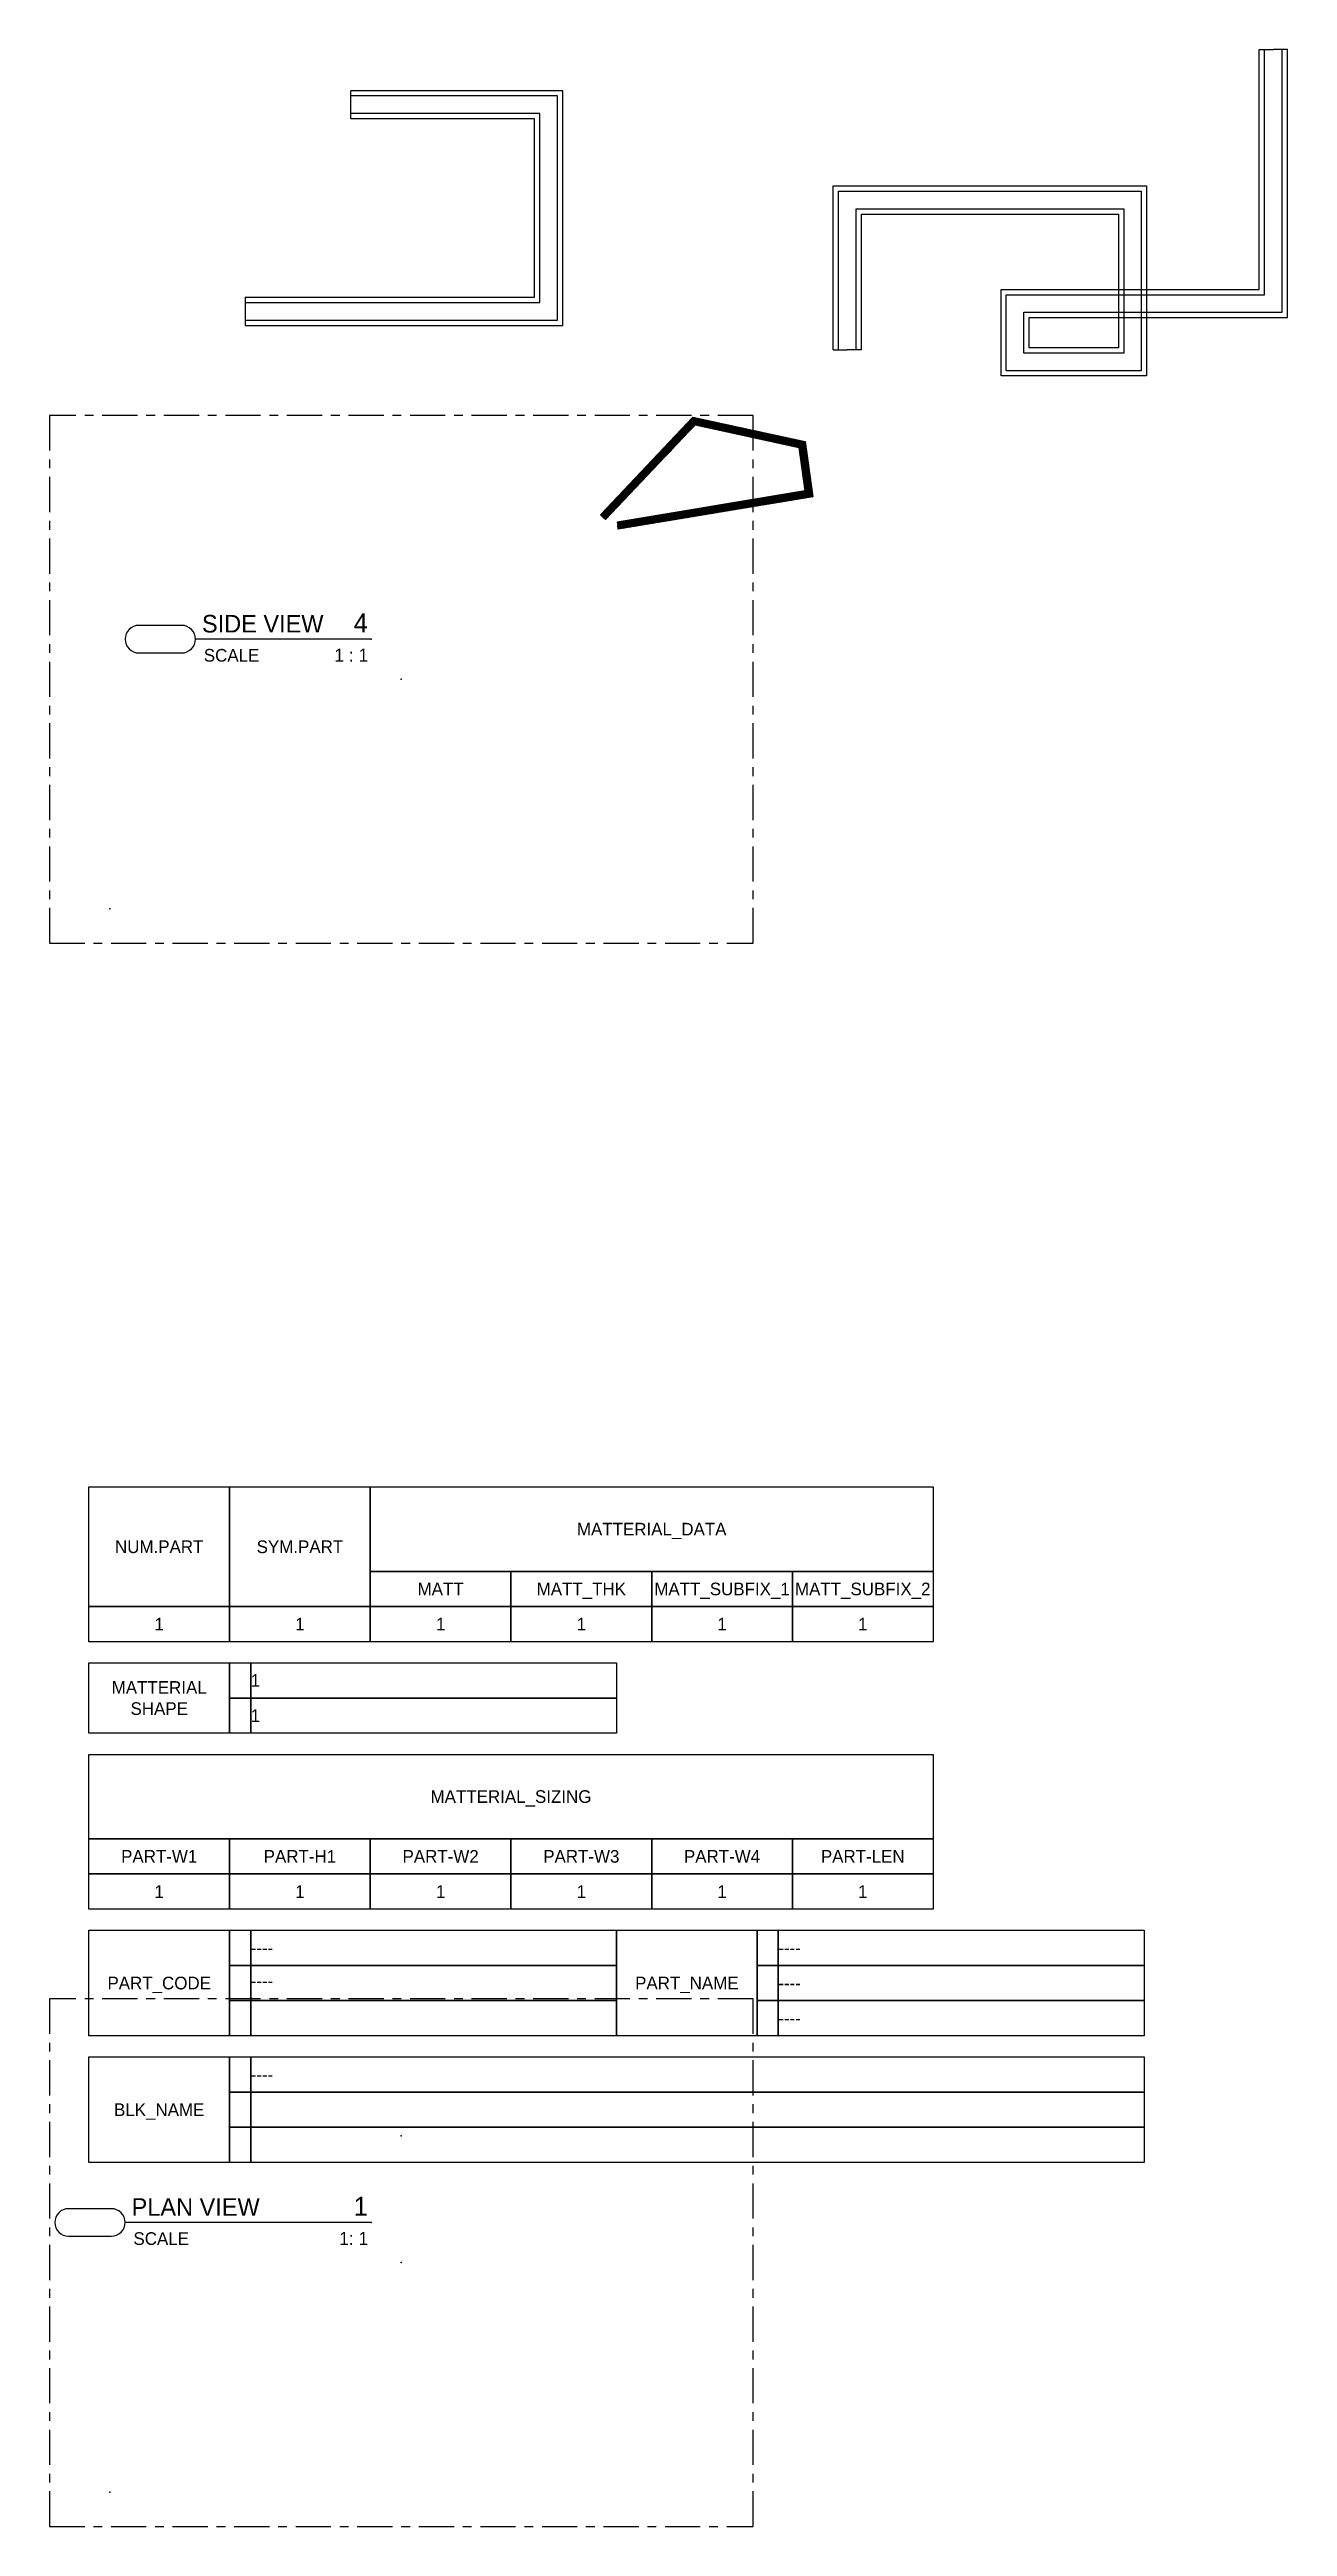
# Model space of a CAD drawing. Header units: millimetres. Extents: x -7838 to 162527, y -32093 to 60038.
# Drawn here: x 6430.4 to 6606.3, y 8519.2 to 8871.2 of the extents above; entities that cross this region are included whole.
import ezdxf
from ezdxf.enums import TextEntityAlignment as Align

# ---------------------------------------------------------------- set-up
doc = ezdxf.new("R2010")
doc.units = ezdxf.units.MM
for name, pattern in [('005_GG_TA_LINE', [13.75, 5, -1.25, 1.25, -1.25, 5]), ('BORDER2', [22.225, 6.35, -3.175, 6.35, -3.175, 0, -3.175]), ('CENTER', [2, 1.25, -0.25, 0.25, -0.25]), ('TA_GL_000.00010', [0.000275, 0.0001, -2.5e-05, 2.5e-05, -2.5e-05, 0.0001])]:
    doc.linetypes.add(name, pattern=pattern)
for name, color, linetype in [('000 - GRID', 8, 'CENTER'), ('000 - H A T C H', 8, 'Continuous'), ('000 - SYMBOL CON', 1, 'Continuous'), ('000 - T E X T', 4, 'Continuous'), ('002 - STRUCTURAL STEEL', 4, 'Continuous'), ('A04_TUBE SERIES', 7, 'Continuous')]:
    doc.layers.add(name, color=color, linetype=linetype)
doc.styles.add('Cetury Gothic', font='GOTHIC.TTF')
doc.styles.add('MtXpl_BrowalliaUPC', font='')
doc.styles.get("Standard").update_dxf_attribs({"font": 'arial.ttf'})
doc.styles.add('TA', font='', dxfattribs={"height": 4.5})
doc.styles.get('MtXpl_BrowalliaUPC').set_extended_font_data('BrowalliaUPC', bold=True)
doc.styles.get('TA').set_extended_font_data('Cordia New')

# ---------------------------------------------------------------- blocks, each defined once
blk = doc.blocks.new('*U93')
at = {"color": 0, "linetype": '005_GG_TA_LINE'}
blk.add_lwpolyline([(0, 0), (100, 0), (100, 75), (0, 75)], close=True, dxfattribs=at)
for p in [(50, 37.5), (8.58, 4.88)]:
    blk.add_point(p, dxfattribs=at)
blk.add_attdef('NAMEBLK', (8.58, 4.88), '', height=10, dxfattribs=at)
blk = doc.blocks.new('*U94')
at = {"layer": '002 - STRUCTURAL STEEL', "color": 0, "linetype": 'ByBlock'}
blk.add_lwpolyline([(0, 17), (20, 17), (20, 0), (0, 0)], close=True, dxfattribs=at)
blk = doc.blocks.new('*U98')
at = {"layer": '002 - STRUCTURAL STEEL', "color": 0, "linetype": 'ByBlock'}
blk.add_lwpolyline([(0, 5), (20, 5), (20, 0), (0, 0)], close=True, dxfattribs=at)
blk = doc.blocks.new('*U76')
at = {"layer": '002 - STRUCTURAL STEEL', "color": 0, "linetype": 'ByBlock'}
blk.add_lwpolyline([(0, 12), (80, 12), (80, 0), (0, 0)], close=True, dxfattribs=at)
blk = doc.blocks.new('*U74')
at = {"layer": '002 - STRUCTURAL STEEL', "color": 0, "linetype": 'ByBlock'}
blk.add_lwpolyline([(0, 10), (20, 10), (20, 0), (0, 0)], close=True, dxfattribs=at)
blk = doc.blocks.new('*U75')
at = {"layer": '002 - STRUCTURAL STEEL', "color": 0, "linetype": 'ByBlock'}
blk.add_lwpolyline([(0, 12), (120, 12), (120, 0), (0, 0)], close=True, dxfattribs=at)
blk = doc.blocks.new('*U77')
at = {"layer": '002 - STRUCTURAL STEEL', "color": 0, "linetype": 'ByBlock'}
blk.add_lwpolyline([(0, 15), (20, 15), (20, 0), (0, 0)], close=True, dxfattribs=at)
blk = doc.blocks.new('*U72')
at = {"layer": '002 - STRUCTURAL STEEL', "color": 0, "linetype": 'ByBlock'}
blk.add_lwpolyline([(0, 5), (52, 5), (52, 0), (0, 0)], close=True, dxfattribs=at)
blk = doc.blocks.new('*U73')
at = {"layer": '002 - STRUCTURAL STEEL', "color": 0, "linetype": 'ByBlock'}
blk.add_lwpolyline([(0, 5), (3, 5), (3, 0), (0, 0)], close=True, dxfattribs=at)
blk = doc.blocks.new('*U78')
at = {"layer": '002 - STRUCTURAL STEEL', "color": 0, "linetype": 'ByBlock'}
blk.add_lwpolyline([(0, 5), (127, 5), (127, 0), (0, 0)], close=True, dxfattribs=at)
blk = doc.blocks.new('LV_DATA_FROM_EXCEl_PART_DATA')
at = {"color": 0}
for name, p in [('*U94', (0, -17)), ('*U94', (20, -17)), ('*U76', (40, -12)), ('*U98', (40, -17)), ('*U98', (60, -17)), ('*U98', (80, -17)), ('*U98', (100, -17)), ('*U98', (0, -22)), ('*U98', (20, -22)), ('*U98', (40, -22)), ('*U98', (60, -22)), ('*U98', (80, -22)), ('*U98', (100, -22)), ('*U74', (0, -35)), ('*U73', (20, -30)), ('*U72', (23, -30)), ('*U73', (20, -35)), ('*U72', (23, -35)), ('*U75', (0, -50)), ('*U98', (0, -55)), ('*U98', (20, -55)), ('*U98', (40, -55)), ('*U98', (60, -55)), ('*U98', (80, -55)), ('*U98', (100, -55)), ('*U98', (0, -60)), ('*U98', (20, -60)), ('*U98', (40, -60)), ('*U98', (60, -60)), ('*U98', (80, -60)), ('*U98', (100, -60)), ('*U77', (0, -78)), ('*U73', (20, -68)), ('*U72', (23, -68)), ('*U77', (75, -78)), ('*U73', (95, -68)), ('*U72', (98, -68)), ('*U73', (20, -73)), ('*U72', (23, -73)), ('*U73', (95, -73)), ('*U72', (98, -73)), ('*U73', (20, -78)), ('*U72', (23, -78)), ('*U73', (95, -78)), ('*U72', (98, -78)), ('*U77', (0, -96)), ('*U73', (20, -86)), ('*U78', (23, -86)), ('*U73', (20, -91)), ('*U78', (23, -91)), ('*U73', (20, -96)), ('*U78', (23, -96))]:
    blk.add_blockref(name, p, dxfattribs=at)
at = {"color": 0, "style": 'TA'}
for s, p in [('MATTERIAL_DATA', (80, -6)), ('NUM.PART', (10, -8.5)), ('SYM.PART', (30, -8.5)), ('MATT', (50, -14.5)), ('MATT_THK', (70, -14.5)), ('MATT_SUBFIX_1', (90, -14.5)), ('MATT_SUBFIX_2', (110, -14.5)), ('MATTERIAL', (10, -28.5)), ('SHAPE', (10, -31.5)), ('MATTERIAL_SIZING', (60, -44)), ('PART-W1', (10, -52.5)), ('PART-H1', (30, -52.5)), ('PART-W2', (50, -52.5)), ('PART-W3', (70, -52.5)), ('PART-W4', (90, -52.5)), ('PART-LEN', (110, -52.5)), ('PART_CODE', (10, -70.5)), ('PART_NAME', (85, -70.5)), ('BLK_NAME', (10, -88.5))]:
    blk.add_text(s, height=1.8, dxfattribs=at).set_placement(p, align=Align.MIDDLE_CENTER)
for tag, p in [('NUM.PART_VALUE', (10, -19.5)), ('SYM.PART_VALUE', (30, -19.5)), ('MATT_VALUE', (50, -19.5)), ('MATT_THK_VALUE', (70, -19.5)), ('MATT_SUBFIX_1_VALUE', (90, -19.5)), ('MATT_SUBFIX_2_VALUE', (110, -19.5)), ('PART-W1_VALUE', (10, -57.5)), ('PART-H1_VALUE', (30, -57.5)), ('PART-W2_VALUE', (50, -57.5)), ('PART-W3_VALUE', (70, -57.5)), ('PART-W4_VALUE', (90, -57.5)), ('PART-LEN_VALUE', (110, -57.5))]:
    blk.add_attdef(tag, text='', height=1.8, dxfattribs=at).set_placement(p, align=Align.MIDDLE_CENTER)
for tag, p in [('MATTERIAL_SHPAE_VALUE_1', (23, -27.5)), ('MATTERIAL_SHPAE_VALUE_2', (23, -32.5)), ('CODE_VALUE_1', (23, -65.5)), ('PART_NAME_VALUE_1', (98, -65.5)), ('CODE_VALUE_2', (23, -70.2)), ('PART_NAME_VALUE_2', (98, -70.5)), ('PART_NAME_VALUE_3', (98, -75.5)), ('BLK_NAME_VAL_VALUE', (23, -83.5))]:
    blk.add_attdef(tag, text='', height=1.8, dxfattribs=at).set_placement(p, align=Align.MIDDLE_LEFT)
blk = doc.blocks.new('*U90')
at = {"color": 4}
blk.add_line((-4.26, 5.7), (-39.26, 5.7), dxfattribs=at)
at = {"linetype": 'TA_GL_000.00010'}
blk.add_point((0, 18), dxfattribs=at)
for p in [(-4.26, 5.7), (0, 0)]:
    blk.add_point(p)
at = {"layer": '000 - SYMBOL CON', "color": 0, "linetype": 'ByBlock'}
blk.add_lwpolyline([(-47.3, 7.66, 0.414214), (-49.26, 5.7, 0.414214), (-47.3, 3.74), (-41.22, 3.74, 0.414214), (-39.26, 5.7, 0.414214), (-41.22, 7.66)], format="xyb", close=True, dxfattribs=at)
at = {"color": 4, "linetype": 'BORDER2', "style": 'Cetury Gothic'}
blk.add_text('SCALE', height=1.8, dxfattribs=at).set_placement((-38.07, 2.51))
at = {"color": 0, "style": 'TA'}
for tag, p in [('HEADING2', (-38.33, 10.65)), ('HEADING', (-38.33, 6.65))]:
    blk.add_attdef(tag, p, '', height=2.5, dxfattribs=at)
for tag, height, p in [('LO', 2.7, (-4.76, 6.65)), ('SC', 1.85, (-4.7, 2.51))]:
    blk.add_attdef(tag, text='', height=height, dxfattribs=at).set_placement(p, align=Align.RIGHT)
at = {"layer": '000 - T E X T', "color": 0, "style": 'MtXpl_BrowalliaUPC'}
blk.add_attdef('NO.CODE', text='', height=2, dxfattribs=at).set_placement((-44.26, 5.7), align=Align.MIDDLE_CENTER)
blk = doc.blocks.new('*U82')
at = {"color": 4}
blk.add_line((-4.26, 5.7), (-29.26, 5.7), dxfattribs=at)
for p in [(-4.26, 5.7), (0, 0)]:
    blk.add_point(p)
at = {"layer": '000 - SYMBOL CON', "color": 0, "linetype": 'ByBlock'}
blk.add_lwpolyline([(-37.3, 7.66, 0.414214), (-39.26, 5.7, 0.414214), (-37.3, 3.74), (-31.22, 3.74, 0.414214), (-29.26, 5.7, 0.414214), (-31.22, 7.66)], format="xyb", close=True, dxfattribs=at)
at = {"color": 4, "linetype": 'BORDER2', "style": 'Cetury Gothic'}
blk.add_text('SCALE', height=1.8, dxfattribs=at).set_placement((-28.07, 2.51))
at = {"color": 0, "style": 'TA'}
for tag, p in [('HEADING2', (-28.33, 10.65)), ('HEADING', (-28.33, 6.65))]:
    blk.add_attdef(tag, p, '', height=2.5, dxfattribs=at)
for tag, height, p in [('LO', 2.7, (-4.76, 6.65)), ('SC', 1.85, (-4.7, 2.51))]:
    blk.add_attdef(tag, text='', height=height, dxfattribs=at).set_placement(p, align=Align.RIGHT)
at = {"layer": '000 - T E X T', "color": 0, "style": 'MtXpl_BrowalliaUPC'}
blk.add_attdef('NO.CODE', text='', height=2, dxfattribs=at).set_placement((-34.26, 5.7), align=Align.MIDDLE_CENTER)

msp = doc.modelspace()

# ---------------------------------------------------------------- hatches: boundary and pattern name
at = {"layer": '000 - H A T C H', "linetype": 'ByBlock'}
h = msp.add_hatch(dxfattribs=at)
h.set_pattern_fill('ANSI31', color=256)
h.set_pattern_definition([(45, (-19629.48852, 28778.21898), (-0.08838834765, 0.08838834765), [])])
h.paths.add_polyline_path([(6508.66363, 8805.07195), (6509.3893, 8804.3839), (6522.15161, 8817.84389), (6536.86195, 8814.63642), (6537.72725, 8808.43771), (6511.04678, 8804.00494), (6511.21068, 8803.01846), (6538.85236, 8807.61093), (6537.75598, 8815.46498), (6521.81384, 8818.94103)])

# ---------------------------------------------------------------- linework, layer by layer
at = {"color": 3}
for p, q in [((6602.32956, 8837.08213), (6602.32956, 8871.173)), ((6602.32956, 8871.173), (6604.32956, 8871.173)), ((6606.32956, 8871.173), (6604.32956, 8871.173)), ((6606.32956, 8833.08213), (6606.32956, 8871.173)), ((6503.31636, 8865.32564), (6473.17339, 8865.32564)), ((6503.31636, 8831.97734), (6503.31636, 8865.32564)), ((6499.31636, 8861.32564), (6473.17339, 8861.32564)), ((6499.31636, 8835.97734), (6499.31636, 8861.32564)), ((6541.75915, 8828.51283), (6541.75915, 8851.79895)), ((6541.75915, 8851.79895), (6586.30169, 8851.79895)), ((6586.30169, 8851.79895), (6586.30169, 8824.78706)), ((6545.75915, 8828.51283), (6545.75915, 8847.79895)), ((6545.75915, 8847.79895), (6582.30169, 8847.79895)), ((6582.30169, 8847.79895), (6582.30169, 8828.78706)), ((6458.16445, 8835.97734), (6499.31636, 8835.97734)), ((6565.61457, 8824.78706), (6565.61457, 8837.08213)), ((6565.61457, 8837.08213), (6602.32956, 8837.08213)), ((6458.16445, 8831.97734), (6503.31636, 8831.97734)), ((6569.61457, 8828.78706), (6569.61457, 8833.08213)), ((6569.61457, 8833.08213), (6606.32956, 8833.08213)), ((6541.75915, 8828.51283), (6543.75915, 8828.51283)), ((6545.75915, 8828.51283), (6543.75915, 8828.51283)), ((6582.30169, 8828.78706), (6569.61457, 8828.78706)), ((6586.30169, 8824.78706), (6565.61457, 8824.78706))]:
    msp.add_line(p, q, dxfattribs=at)
at = {"color": 1}
for p, q in [((6603.07956, 8836.33213), (6603.07956, 8871.173)), ((6605.57956, 8833.83213), (6605.57956, 8871.173)), ((6502.56636, 8864.57564), (6473.17339, 8864.57564)), ((6502.56636, 8832.72734), (6502.56636, 8864.57564)), ((6500.06636, 8862.07564), (6473.17339, 8862.07564)), ((6500.06636, 8835.22734), (6500.06636, 8862.07564)), ((6542.50915, 8828.51283), (6542.50915, 8851.04895)), ((6542.50915, 8851.04895), (6585.55169, 8851.04895)), ((6585.55169, 8851.04895), (6585.55169, 8825.53706)), ((6545.00915, 8828.51283), (6545.00915, 8848.54895)), ((6545.00915, 8848.54895), (6583.05169, 8848.54895)), ((6583.05169, 8848.54895), (6583.05169, 8828.03706)), ((6458.16445, 8835.22734), (6500.06636, 8835.22734)), ((6566.36457, 8825.53706), (6566.36457, 8836.33213)), ((6566.36457, 8836.33213), (6603.07956, 8836.33213)), ((6458.16445, 8832.72734), (6502.56636, 8832.72734)), ((6568.86457, 8828.03706), (6568.86457, 8833.83213)), ((6568.86457, 8833.83213), (6605.57956, 8833.83213)), ((6583.05169, 8828.03706), (6568.86457, 8828.03706)), ((6585.55169, 8825.53706), (6566.36457, 8825.53706))]:
    msp.add_line(p, q, dxfattribs=at)
at = {"color": 3, "linetype": 'Continuous'}
for p, q in [((6473.17339, 8861.32564), (6473.17339, 8865.32564)), ((6458.16445, 8835.97734), (6458.16445, 8831.97734))]:
    msp.add_line(p, q, dxfattribs=at)
at = {"color": 0}
for p, q in [((6508.66363, 8805.07195), (6521.81384, 8818.94103)), ((6509.3893, 8804.3839), (6522.15161, 8817.84389)), ((6521.81384, 8818.94103), (6537.75598, 8815.46498)), ((6522.15161, 8817.84389), (6536.86195, 8814.63642)), ((6536.86195, 8814.63642), (6537.72725, 8808.43771)), ((6537.75598, 8815.46498), (6538.85236, 8807.61093)), ((6537.72725, 8808.43771), (6511.04678, 8804.00494)), ((6538.85236, 8807.61093), (6511.21068, 8803.01846)), ((6508.66363, 8805.07195), (6509.02647, 8804.72792)), ((6509.3893, 8804.3839), (6509.02647, 8804.72792)), ((6511.04678, 8804.00494), (6511.12873, 8803.5117)), ((6511.21068, 8803.01846), (6511.12873, 8803.5117))]:
    msp.add_line(p, q, dxfattribs=at)
at = {"layer": 'A04_TUBE SERIES', "color": 3}
msp.add_point((6480.36857, 8574.68052), dxfattribs=at)

# ---------------------------------------------------------------- block references
at = {"layer": '000 - GRID', "linetype": '005_GG_TA_LINE'}
for p in [(6430.36857, 8744.18052), (6430.36857, 8519.18052)]:
    msp.add_blockref('*U93', p, dxfattribs=at)
at = {"layer": '000 - T E X T'}
for name, p, values in [('*U82', (6480.36857, 8781.68052), {'HEADING': 'SIDE VIEW', 'LO': '4', 'SC': '1 : 1'}), ('*U90', (6480.36857, 8556.68052), {'HEADING': 'PLAN VIEW', 'LO': '1', 'SC': '1: 1'})]:
    msp.add_blockref(name, p, dxfattribs=at).add_auto_attribs(values)
at = {"layer": 'A04_TUBE SERIES', "color": 3}
msp.add_blockref('LV_DATA_FROM_EXCEl_PART_DATA', (6435.95984, 8666.90563), dxfattribs=at).add_auto_attribs({'NUM.PART_VALUE': '1', 'SYM.PART_VALUE': '1', 'MATT_VALUE': '1', 'MATT_THK_VALUE': '1', 'MATT_SUBFIX_1_VALUE': '1', 'MATT_SUBFIX_2_VALUE': '1', 'MATTERIAL_SHPAE_VALUE_1': '1', 'MATTERIAL_SHPAE_VALUE_2': '1', 'PART-W1_VALUE': '1', 'PART-H1_VALUE': '1', 'PART-W2_VALUE': '1', 'PART-W3_VALUE': '1', 'PART-W4_VALUE': '1', 'PART-LEN_VALUE': '1', 'CODE_VALUE_1': '----', 'CODE_VALUE_2': '----', 'PART_NAME_VALUE_1': '----', 'PART_NAME_VALUE_2': '----', 'PART_NAME_VALUE_3': '----', 'BLK_NAME_VAL_VALUE': '----'})

doc.saveas('drawing.dxf')
